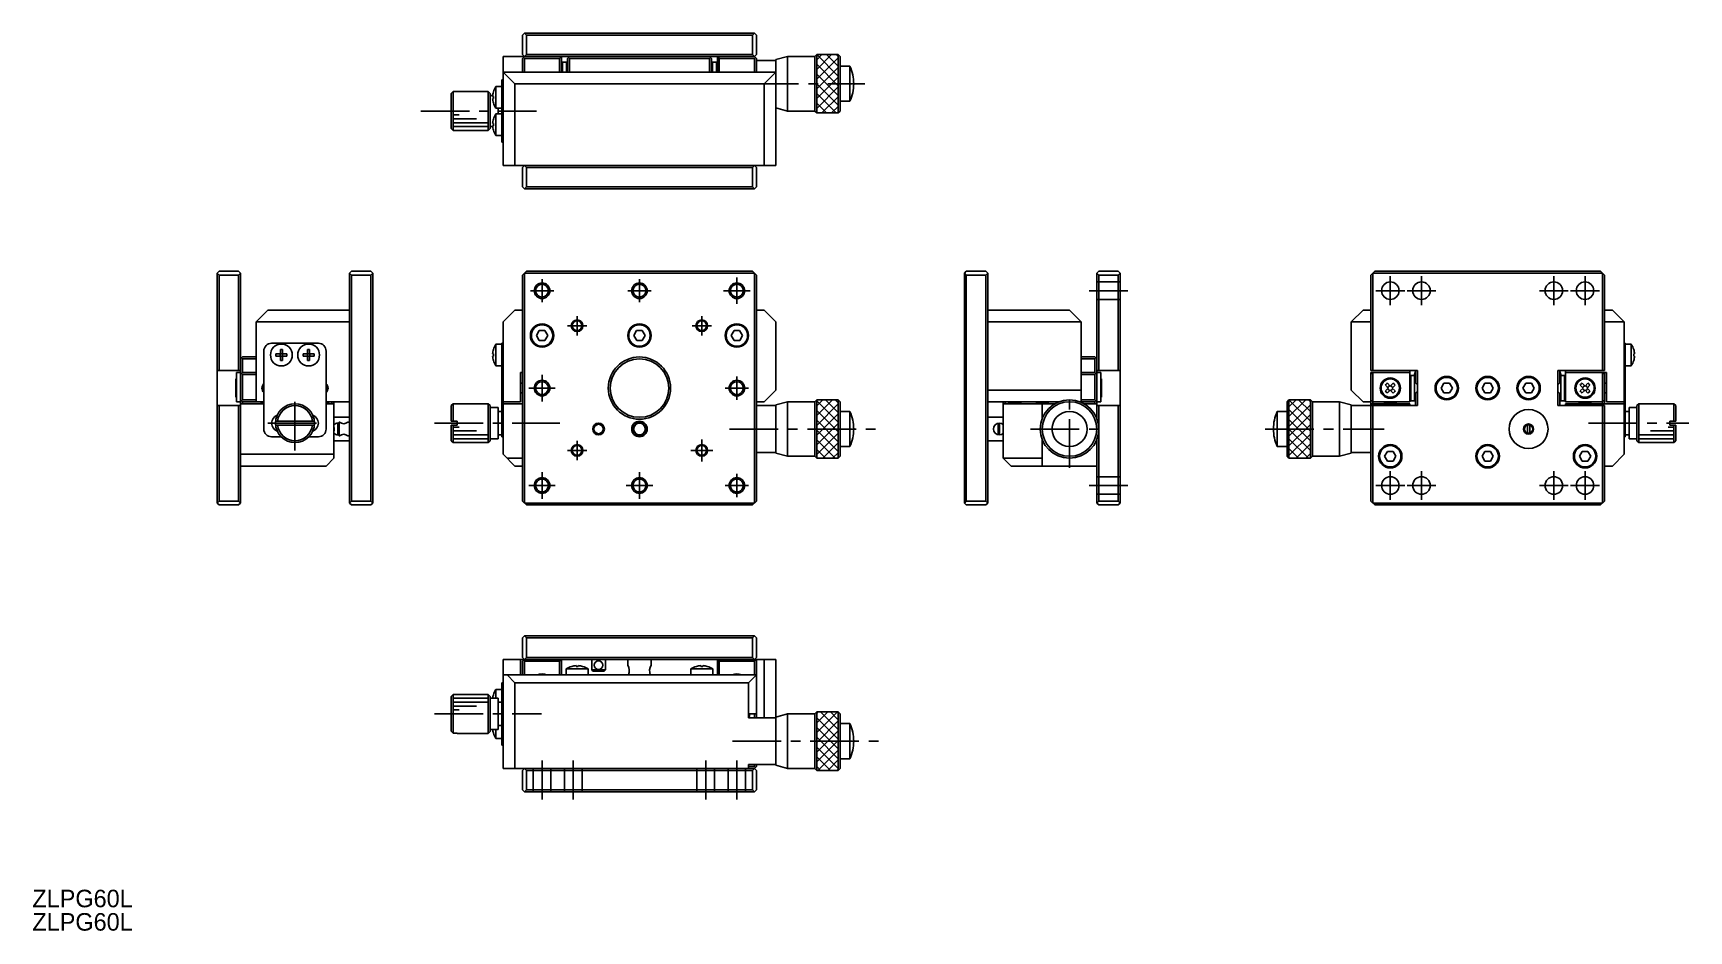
# Model space of a CAD drawing. Extents: x -26 to 399, y 33 to 264.
import ezdxf

# ---------------------------------------------------------------- set-up
doc = ezdxf.new("R2010")
doc.units = 0
doc.header["$LTSCALE"] = 10
doc.linetypes.add('CENTER', pattern=[2, 1.25, -0.25, 0.25, -0.25])
doc.linetypes.add('DASHED', pattern=[3.5, 2, -1.5])
doc.layers.get('0').update_dxf_attribs({"linetype": 'CONTINUOUS'})
doc.layers.add('CENTER', color=1, linetype='CENTER')
doc.styles.get("Standard").update_dxf_attribs({"font": 'FGP教科書体NT-M'})

msp = doc.modelspace()

# ---------------------------------------------------------------- texts
at = {"color": 7}
for p in [(-26.214336, 39.316831), (-26.214336, 33.316831)]:
    msp.add_text('ZLPG60L', height=4.5, dxfattribs=at).set_placement(p)

# ---------------------------------------------------------------- linework, layer by layer
at = {"color": 7, "linetype": 'CONTINUOUS'}
for p, q in [((99.622248, 263.208935), (100.122248, 263.708935)), ((100.622248, 263.208935), (100.122248, 263.708935)), ((100.122248, 263.708935), (159.122248, 263.708935)), ((159.122248, 263.708935), (158.622248, 263.208935)), ((159.122248, 263.708935), (159.622248, 263.208935)), ((99.622248, 258.208935), (99.622248, 263.208935)), ((158.622248, 263.208935), (100.622248, 263.208935)), ((100.622248, 263.208935), (100.622248, 258.208935)), ((158.622248, 258.208935), (158.622248, 263.208935)), ((159.622248, 263.208935), (159.622248, 258.208935)), ((159.122248, 257.708935), (94.622248, 257.708935)), ((94.622248, 229.708935), (94.622248, 257.708935)), ((100.122248, 257.708935), (99.622248, 258.208935)), ((99.622248, 257.208935), (100.622248, 258.208935)), ((99.622248, 257.208935), (99.622248, 253.708935)), ((99.872248, 257.458935), (100.122248, 257.208935)), ((100.122248, 253.708935), (100.122248, 257.208935)), ((100.122248, 257.208935), (109.122248, 257.208935)), ((100.622248, 258.208935), (158.622248, 258.208935)), ((109.122248, 257.708935), (109.622248, 257.208935)), ((109.122248, 257.208935), (109.372248, 257.458935)), ((109.122248, 257.208935), (109.122248, 253.708935)), ((109.622248, 253.708935), (109.622248, 257.708935)), ((109.872248, 255.208935), (109.622248, 255.208935)), ((109.872248, 256.208935), (110.872248, 256.208935)), ((109.872248, 253.708935), (109.872248, 256.208935)), ((110.872248, 256.208935), (110.872248, 253.708935)), ((111.122248, 255.208935), (110.872248, 255.208935)), ((111.622248, 257.708935), (111.122248, 257.208935)), ((111.122248, 253.708935), (111.122248, 257.208935)), ((111.622248, 257.208935), (111.372248, 257.458935)), ((111.622248, 257.208935), (111.622248, 253.708935)), ((147.622248, 257.208935), (111.622248, 257.208935)), ((148.122248, 257.208935), (147.622248, 257.708935)), ((147.622248, 257.208935), (147.872248, 257.458935)), ((147.622248, 253.708935), (147.622248, 257.208935)), ((148.122248, 257.208935), (148.122248, 253.708935)), ((148.372248, 255.458935), (148.122248, 255.458935)), ((148.372248, 255.208935), (148.122248, 255.208935)), ((149.372248, 256.208935), (148.372248, 256.208935)), ((148.372248, 256.208935), (148.372248, 253.708935)), ((149.372248, 253.708935), (149.372248, 256.208935)), ((149.622248, 255.458935), (149.372248, 255.458935)), ((149.622248, 255.208935), (149.372248, 255.208935)), ((149.622248, 257.708935), (149.622248, 253.708935)), ((150.122248, 257.708935), (149.622248, 257.208935)), ((150.122248, 257.208935), (149.872248, 257.458935)), ((159.122248, 257.208935), (150.122248, 257.208935)), ((150.122248, 257.208935), (150.122248, 253.708935)), ((159.622248, 257.208935), (158.622248, 258.208935)), ((159.622248, 258.208935), (159.122248, 257.708935)), ((159.372248, 257.458935), (159.122248, 257.208935)), ((159.122248, 253.708935), (159.122248, 257.208935)), ((159.622248, 257.208935), (159.622248, 253.708935)), ((164.622248, 256.708935), (159.622248, 256.708935)), ((167.622248, 257.708935), (164.622248, 256.908935)), ((164.622248, 256.908935), (164.622248, 229.708935)), ((167.622248, 243.708935), (167.622248, 257.708935)), ((174.622248, 257.708935), (167.622248, 257.708935)), ((175.122248, 258.208935), (174.622248, 257.708935)), ((174.622248, 243.708935), (174.622248, 257.708935)), ((175.122248, 258.208935), (175.122248, 243.208935)), ((180.622248, 258.208935), (175.122248, 258.208935)), ((180.622248, 243.208935), (180.622248, 258.208935)), ((181.122248, 257.708935), (180.622248, 258.208935)), ((181.122248, 243.708935), (181.122248, 257.708935)), ((183.622248, 255.208935), (181.122248, 255.208935)), ((183.622248, 255.208935), (183.622248, 246.208935)), ((94.322248, 251.708935), (94.622248, 251.708935)), ((94.322248, 235.708935), (94.322248, 251.708935)), ((94.622248, 253.708935), (164.622248, 253.708935)), ((97.622248, 250.708935), (94.622248, 253.708935)), ((164.622248, 253.708935), (161.622248, 250.708935)), ((81.822248, 248.683872), (81.322248, 248.181071)), ((81.322248, 239.236799), (81.322248, 248.181071)), ((81.822248, 248.683872), (81.822248, 238.733997)), ((82.822248, 248.683872), (81.822248, 248.683872)), ((82.822248, 248.708935), (82.822248, 248.683872)), ((90.822248, 248.708935), (82.822248, 248.708935)), ((90.822248, 238.708935), (90.822248, 248.708935)), ((91.322248, 248.208935), (90.822248, 248.708935)), ((91.322248, 248.208935), (91.322248, 239.208935)), ((91.95411, 247.708935), (91.322248, 247.708935)), ((91.935787, 247.468935), (92.129044, 247.468935)), ((92.129044, 246.948935), (91.935787, 246.948935)), ((92.122875, 248.611082), (92.129044, 248.608074)), ((92.129044, 247.468935), (92.129044, 246.948935)), ((92.779785, 244.408935), (92.779785, 250.008935)), ((94.322248, 250.008935), (92.779785, 250.008935)), ((97.622248, 250.708935), (97.622248, 229.708935)), ((161.622248, 250.708935), (97.622248, 250.708935)), ((161.622248, 229.708935), (161.622248, 250.708935)), ((92.129044, 245.809795), (92.122875, 245.806787)), ((92.779785, 244.408935), (94.322248, 244.408935)), ((92.779785, 237.408935), (92.779785, 243.008935)), ((94.322248, 243.008935), (92.779785, 243.008935)), ((93.322248, 244.408935), (93.322248, 243.008935)), ((164.622248, 244.508935), (167.622248, 243.708935)), ((167.622248, 243.708935), (174.622248, 243.708935)), ((174.622248, 243.708935), (175.122248, 243.208935)), ((175.122248, 243.208935), (180.622248, 243.208935)), ((180.622248, 243.208935), (181.122248, 243.708935)), ((181.122248, 246.208935), (183.622248, 246.208935)), ((81.322248, 239.236799), (81.822248, 238.733997)), ((81.822248, 238.733997), (82.822248, 238.733997)), ((82.822248, 238.733997), (82.822248, 238.708935)), ((82.822248, 238.708935), (90.822248, 238.708935)), ((90.822248, 238.708935), (91.322248, 239.208935)), ((91.322248, 239.708935), (91.95411, 239.708935)), ((91.935787, 240.468935), (92.129044, 240.468935)), ((92.129044, 239.948935), (91.935787, 239.948935)), ((92.122875, 241.611082), (92.129044, 241.608074)), ((92.129044, 238.809795), (92.122875, 238.806787)), ((92.129044, 240.468935), (92.129044, 239.948935)), ((92.779785, 237.408935), (94.322248, 237.408935)), ((94.622248, 235.708935), (94.322248, 235.708935)), ((94.622248, 229.708935), (164.622248, 229.708935)), ((100.122248, 229.708935), (99.622248, 229.208935)), ((100.622248, 229.208935), (100.122248, 229.708935)), ((159.122248, 229.708935), (158.622248, 229.208935)), ((159.622248, 229.208935), (159.122248, 229.708935)), ((99.622248, 224.208935), (99.622248, 229.208935)), ((158.622248, 229.208935), (100.622248, 229.208935)), ((100.622248, 229.208935), (100.622248, 224.208935)), ((158.622248, 224.208935), (158.622248, 229.208935)), ((159.622248, 229.208935), (159.622248, 224.208935)), ((99.622248, 224.208935), (100.122248, 223.708935)), ((100.122248, 223.708935), (100.622248, 224.208935)), ((159.122248, 223.708935), (100.122248, 223.708935)), ((100.622248, 224.208935), (158.622248, 224.208935)), ((158.622248, 224.208935), (159.122248, 223.708935)), ((159.122248, 223.708935), (159.622248, 224.208935)), ((21.697903, 202.584757), (21.197903, 202.084757)), ((21.697903, 201.584757), (21.197903, 202.084757)), ((21.197903, 143.084757), (21.197903, 202.084757)), ((21.697903, 202.584757), (26.697903, 202.584757)), ((21.697903, 201.584757), (21.697903, 177.084757)), ((26.697903, 201.584757), (21.697903, 201.584757)), ((27.197903, 202.084757), (26.697903, 202.584757)), ((27.197903, 202.084757), (26.697903, 201.584757)), ((26.697903, 177.084757), (26.697903, 201.584757)), ((27.197903, 202.084757), (27.197903, 143.084757)), ((55.697903, 202.584757), (55.197903, 202.084757)), ((55.197903, 202.084757), (55.697903, 201.584757)), ((55.197903, 143.084757), (55.197903, 202.084757)), ((55.697903, 202.584757), (60.697903, 202.584757)), ((55.697903, 201.584757), (55.697903, 143.584757)), ((60.697903, 201.584757), (55.697903, 201.584757)), ((61.197903, 202.084757), (60.697903, 202.584757)), ((60.697903, 201.584757), (61.197903, 202.084757)), ((60.697903, 143.584757), (60.697903, 201.584757)), ((61.197903, 202.084757), (61.197903, 143.084757)), ((99.622248, 201.584757), (100.622248, 202.584757)), ((99.622248, 143.584757), (99.622248, 201.584757)), ((100.122248, 202.084757), (100.122248, 143.084757)), ((159.122248, 202.084757), (100.122248, 202.084757)), ((100.622248, 202.584757), (158.622248, 202.584757)), ((158.622248, 202.584757), (159.622248, 201.584757)), ((159.122248, 143.084757), (159.122248, 202.084757)), ((159.622248, 201.584757), (159.622248, 143.584757)), ((213.515047, 202.584757), (213.015047, 202.084757)), ((213.015047, 143.084757), (213.015047, 202.084757)), ((213.015047, 202.084757), (213.515047, 201.584757)), ((213.515047, 202.584757), (218.515047, 202.584757)), ((213.515047, 201.584757), (213.515047, 143.584757)), ((218.515047, 201.584757), (213.515047, 201.584757)), ((219.015047, 202.084757), (218.515047, 202.584757)), ((218.515047, 201.584757), (219.015047, 202.084757)), ((218.515047, 143.584757), (218.515047, 201.584757)), ((219.015047, 202.084757), (219.015047, 143.084757)), ((247.515047, 202.584757), (247.015047, 202.084757)), ((247.515047, 201.584757), (247.015047, 202.084757)), ((247.015047, 202.084757), (247.015047, 164.77734)), ((247.515047, 202.584757), (252.515047, 202.584757)), ((247.515047, 201.584757), (247.515047, 177.084757)), ((252.515047, 201.584757), (247.515047, 201.584757)), ((253.015047, 202.084757), (252.515047, 202.584757)), ((253.015047, 202.084757), (252.515047, 201.584757)), ((252.515047, 177.084757), (252.515047, 201.584757)), ((253.015047, 202.084757), (253.015047, 143.084757)), ((317.350027, 201.584757), (318.350027, 202.584757)), ((317.350027, 177.084757), (317.350027, 201.584757)), ((317.850027, 202.084757), (317.850027, 177.084757)), ((376.850027, 202.084757), (317.850027, 202.084757)), ((318.350027, 202.584757), (376.350027, 202.584757)), ((377.350027, 201.584757), (376.350027, 202.584757)), ((376.850027, 177.084757), (376.850027, 202.084757)), ((377.350027, 201.584757), (377.350027, 177.084757)), ((34.197903, 192.584757), (31.197903, 189.584757)), ((34.197903, 192.584757), (55.197903, 192.584757)), ((97.622248, 192.584757), (94.622248, 189.584757)), ((99.622248, 192.584757), (97.622248, 192.584757)), ((161.622248, 192.584757), (159.622248, 192.584757)), ((164.622248, 189.584757), (161.622248, 192.584757)), ((219.015047, 192.584757), (240.015047, 192.584757)), ((243.015047, 189.584757), (240.015047, 192.584757)), ((312.350027, 189.584757), (315.350027, 192.584757)), ((315.350027, 192.584757), (317.350027, 192.584757)), ((377.350027, 192.584757), (379.350027, 192.584757)), ((379.350027, 192.584757), (382.350027, 189.584757)), ((31.197903, 169.084757), (31.197903, 189.584757)), ((55.197903, 189.584757), (31.197903, 189.584757)), ((94.622248, 155.584757), (94.622248, 189.584757)), ((103.889269, 187.32817), (103.178932, 186.071685)), ((105.332586, 187.341242), (103.889269, 187.32817)), ((106.065565, 186.097829), (105.332586, 187.341242)), ((128.889269, 187.32817), (128.178932, 186.071685)), ((130.332586, 187.341242), (128.889269, 187.32817)), ((131.065565, 186.097829), (130.332586, 187.341242)), ((153.889269, 187.32817), (153.178932, 186.071685)), ((155.332586, 187.341242), (153.889269, 187.32817)), ((156.065565, 186.097829), (155.332586, 187.341242)), ((164.622248, 172.084757), (164.622248, 189.584757)), ((243.015047, 189.584757), (219.015047, 189.584757)), ((243.015047, 189.584757), (243.015047, 169.084757)), ((317.350027, 189.584757), (312.350027, 189.584757)), ((312.350027, 172.084757), (312.350027, 189.584757)), ((382.350027, 189.584757), (377.350027, 189.584757)), ((382.350027, 189.584757), (382.350027, 155.584757)), ((47.197903, 184.084757), (35.197903, 184.084757)), ((92.779785, 178.284757), (92.779785, 183.884757)), ((94.322248, 183.884757), (92.779785, 183.884757)), ((94.322248, 184.084757), (94.622248, 184.084757)), ((94.322248, 184.084757), (94.322248, 160.084757)), ((103.911911, 184.828272), (103.178932, 186.071685)), ((105.355227, 184.841344), (103.911911, 184.828272)), ((106.065565, 186.097829), (105.355227, 184.841344)), ((128.911911, 184.828272), (128.178932, 186.071685)), ((130.355227, 184.841344), (128.911911, 184.828272)), ((131.065565, 186.097829), (130.355227, 184.841344)), ((153.911911, 184.828272), (153.178932, 186.071685)), ((155.355227, 184.841344), (153.911911, 184.828272)), ((156.065565, 186.097829), (155.355227, 184.841344)), ((382.350027, 184.084757), (382.650027, 184.084757)), ((382.650027, 184.084757), (382.650027, 160.084757)), ((384.19249, 183.884757), (382.650027, 183.884757)), ((384.19249, 183.884757), (384.19249, 178.284757)), ((27.197903, 180.084757), (27.697903, 180.584757)), ((27.447903, 180.334757), (27.697903, 180.084757)), ((27.697903, 180.584757), (31.197903, 180.584757)), ((31.197903, 180.084757), (27.697903, 180.084757)), ((27.697903, 180.084757), (27.697903, 176.584757)), ((33.197903, 182.084757), (33.197903, 162.084757)), ((36.298764, 181.344757), (37.437903, 181.344757)), ((36.298764, 180.824757), (36.298764, 181.344757)), ((37.437903, 180.824757), (36.298764, 180.824757)), ((37.368461, 180.824757), (37.368461, 181.344757)), ((37.437903, 182.483896), (37.957903, 182.483896)), ((37.437903, 181.344757), (37.437903, 182.483896)), ((37.437903, 181.414199), (37.957903, 181.414199)), ((37.437903, 179.685618), (37.437903, 180.824757)), ((37.957903, 180.755315), (37.437903, 180.755315)), ((37.957903, 179.685618), (37.437903, 179.685618)), ((37.957903, 182.483896), (37.957903, 181.344757)), ((37.957903, 181.344757), (39.097042, 181.344757)), ((39.097042, 180.824757), (37.957903, 180.824757)), ((37.957903, 180.824757), (37.957903, 179.685618)), ((38.027345, 181.344757), (38.027345, 180.824757)), ((39.097042, 181.344757), (39.097042, 180.824757)), ((43.298764, 181.344757), (44.437903, 181.344757)), ((43.298764, 180.824757), (43.298764, 181.344757)), ((44.437903, 180.824757), (43.298764, 180.824757)), ((44.368461, 180.824757), (44.368461, 181.344757)), ((44.437903, 182.483896), (44.957903, 182.483896)), ((44.437903, 181.344757), (44.437903, 182.483896)), ((44.437903, 181.414199), (44.957903, 181.414199)), ((44.437903, 179.685618), (44.437903, 180.824757)), ((44.957903, 180.755315), (44.437903, 180.755315)), ((44.957903, 179.685618), (44.437903, 179.685618)), ((44.957903, 182.483896), (44.957903, 181.344757)), ((44.957903, 181.344757), (46.097042, 181.344757)), ((46.097042, 180.824757), (44.957903, 180.824757)), ((44.957903, 180.824757), (44.957903, 179.685618)), ((45.027345, 181.344757), (45.027345, 180.824757)), ((46.097042, 181.344757), (46.097042, 180.824757)), ((49.197903, 182.084757), (49.197903, 162.084757)), ((91.935787, 181.344757), (92.129044, 181.344757)), ((92.129044, 180.824757), (91.935787, 180.824757)), ((92.122875, 182.486905), (92.129044, 182.483896)), ((92.129044, 179.685618), (92.122875, 179.682609)), ((92.129044, 181.344757), (92.129044, 180.824757)), ((243.015047, 180.584757), (246.515047, 180.584757)), ((246.515047, 180.084757), (243.015047, 180.084757)), ((246.515047, 180.584757), (247.015047, 180.084757)), ((246.515047, 180.084757), (246.765047, 180.334757)), ((246.515047, 176.584757), (246.515047, 180.084757)), ((384.843232, 182.483896), (384.8494, 182.486905)), ((384.843232, 181.344757), (385.036489, 181.344757)), ((384.843232, 180.824757), (384.843232, 181.344757)), ((385.036489, 180.824757), (384.843232, 180.824757)), ((384.8494, 179.682609), (384.843232, 179.685618)), ((21.197903, 177.084757), (27.197903, 177.084757)), ((26.197903, 174.934757), (25.997903, 174.934757)), ((25.997903, 170.234757), (25.997903, 174.934757)), ((27.197903, 176.584757), (26.197903, 176.584757)), ((26.197903, 176.584757), (26.197903, 169.084757)), ((27.697903, 176.584757), (27.197903, 176.084757)), ((27.697903, 176.084757), (27.447903, 176.334757)), ((31.197903, 176.584757), (27.697903, 176.584757)), ((27.697903, 176.084757), (31.197903, 176.084757)), ((27.697903, 169.584757), (27.697903, 176.084757)), ((92.779785, 178.284757), (94.322248, 178.284757)), ((99.122248, 176.584757), (99.622248, 176.584757)), ((99.122248, 169.084757), (99.122248, 176.584757)), ((243.015047, 176.584757), (246.515047, 176.584757)), ((246.515047, 176.084757), (243.015047, 176.084757)), ((246.515047, 176.584757), (247.015047, 176.084757)), ((246.515047, 176.084757), (246.765047, 176.334757)), ((246.515047, 169.584757), (246.515047, 176.084757)), ((247.015047, 177.084757), (253.015047, 177.084757)), ((247.015047, 176.584757), (248.015047, 176.584757)), ((248.015047, 169.084757), (248.015047, 176.584757)), ((248.215047, 174.934757), (248.015047, 174.934757)), ((248.215047, 170.234757), (248.215047, 174.934757)), ((317.350027, 177.084757), (329.350027, 177.084757)), ((317.350027, 143.584757), (317.350027, 176.584757)), ((317.350027, 176.584757), (327.350027, 176.584757)), ((317.350027, 176.084757), (317.850027, 176.584757)), ((317.600027, 176.334757), (317.850027, 176.084757)), ((317.850027, 176.584757), (317.850027, 168.584757)), ((327.350027, 169.084757), (327.350027, 177.084757)), ((327.600027, 175.834757), (327.600027, 169.334757)), ((327.600027, 175.834757), (328.600027, 175.834757)), ((328.600027, 175.834757), (328.600027, 169.334757)), ((328.850027, 173.956078), (328.850027, 177.084757)), ((329.350027, 177.084757), (329.350027, 168.084757)), ((365.350027, 168.084757), (365.350027, 177.084757)), ((365.350027, 177.084757), (377.350027, 177.084757)), ((365.850027, 177.084757), (365.850027, 173.956078)), ((367.100027, 175.834757), (366.100027, 175.834757)), ((366.100027, 169.334757), (366.100027, 175.834757)), ((367.100027, 175.834757), (367.100027, 169.334757)), ((367.350027, 177.084757), (367.350027, 169.084757)), ((367.350027, 176.584757), (377.850027, 176.584757)), ((376.850027, 168.584757), (376.850027, 176.584757)), ((377.350027, 176.084757), (376.850027, 176.584757)), ((377.100027, 176.334757), (376.850027, 176.084757)), ((377.350027, 176.584757), (377.350027, 168.584757)), ((377.850027, 176.584757), (377.850027, 169.084757)), ((382.650027, 178.284757), (384.19249, 178.284757)), ((25.997903, 170.234757), (26.197903, 170.234757)), ((99.622248, 173.584757), (99.122248, 174.084757)), ((99.122248, 171.084757), (99.622248, 171.584757)), ((161.622248, 169.084757), (164.622248, 172.084757)), ((219.015047, 172.084757), (243.015047, 172.084757)), ((248.015047, 170.234757), (248.215047, 170.234757)), ((312.350027, 172.084757), (315.350027, 169.084757)), ((321.826797, 172.5902), (321.089512, 171.868098)), ((321.104694, 173.327485), (321.826797, 172.5902)), ((321.607296, 171.339427), (322.344584, 172.061526)), ((322.355471, 173.107988), (321.633368, 173.845273)), ((322.344584, 172.061526), (323.066687, 171.324242)), ((323.092755, 173.83009), (322.355471, 173.107988)), ((322.873258, 172.579314), (323.610541, 173.301419)), ((323.595361, 171.842029), (322.873258, 172.579314)), ((327.600027, 174.206077), (327.350027, 173.956077)), ((327.350027, 173.885366), (327.600027, 174.135366)), ((327.350028, 171.213437), (327.600027, 170.963438)), ((329.350028, 173.456078), (328.600029, 174.206077)), ((329.350027, 171.784147), (328.600029, 171.034148)), ((328.600029, 170.963438), (329.350028, 171.713436)), ((328.850027, 168.084757), (328.850027, 171.213437)), ((335.406652, 172.584757), (336.12834, 173.834757)), ((335.406652, 172.584757), (336.12834, 171.334757)), ((336.12834, 173.834757), (337.571715, 173.834757)), ((336.12834, 171.334757), (337.571715, 171.334757)), ((337.571715, 173.834757), (338.293403, 172.584757)), ((337.571715, 171.334757), (338.293403, 172.584757)), ((345.906652, 172.584757), (346.62834, 173.834757)), ((345.906652, 172.584757), (346.62834, 171.334757)), ((346.62834, 173.834757), (348.071715, 173.834757)), ((346.62834, 171.334757), (348.071715, 171.334757)), ((348.071715, 173.834757), (348.793403, 172.584757)), ((348.071715, 171.334757), (348.793403, 172.584757)), ((356.406652, 172.584757), (357.12834, 173.834757)), ((356.406652, 172.584757), (357.12834, 171.334757)), ((357.12834, 173.834757), (358.571715, 173.834757)), ((357.12834, 171.334757), (358.571715, 171.334757)), ((358.571715, 173.834757), (359.293403, 172.584757)), ((358.571715, 171.334757), (359.293403, 172.584757)), ((366.100025, 174.206077), (365.350026, 173.456078)), ((366.100025, 174.135366), (365.350027, 173.385368)), ((365.350028, 171.713438), (366.100025, 170.963438)), ((365.850027, 171.213437), (365.850027, 168.084757)), ((367.350027, 173.956077), (367.100027, 174.206077)), ((367.100027, 171.034148), (367.350027, 171.284148)), ((367.100027, 170.963438), (367.350027, 171.213438)), ((371.826797, 172.5902), (371.089512, 171.868098)), ((371.104694, 173.327485), (371.826797, 172.5902)), ((371.607296, 171.339427), (372.344584, 172.061526)), ((372.355471, 173.107988), (371.633368, 173.845273)), ((372.344584, 172.061526), (373.066687, 171.324242)), ((373.092755, 173.83009), (372.355471, 173.107988)), ((372.873258, 172.579314), (373.610541, 173.301419)), ((373.595361, 171.842029), (372.873258, 172.579314)), ((377.850027, 174.084757), (377.350027, 173.584757)), ((377.350027, 171.584757), (377.850027, 171.084757)), ((27.197903, 168.084757), (21.197903, 168.084757)), ((21.697903, 168.084757), (21.697903, 143.584757)), ((27.197903, 169.084757), (26.197903, 169.084757)), ((26.697903, 143.584757), (26.697903, 168.084757)), ((27.197903, 169.584757), (27.697903, 169.084757)), ((33.197903, 168.584757), (27.197903, 168.584757)), ((27.447903, 169.334757), (27.697903, 169.584757)), ((31.197903, 169.584757), (27.697903, 169.584757)), ((27.697903, 169.084757), (27.697903, 168.584757)), ((27.697903, 169.084757), (33.197903, 169.084757)), ((33.052046, 168.891553), (32.825363, 168.891553)), ((32.825363, 168.891553), (33.197903, 168.789679)), ((33.197903, 168.847191), (33.052046, 168.891553)), ((49.197903, 169.084757), (55.197903, 169.084757)), ((51.197903, 168.584757), (49.197903, 168.584757)), ((50.697903, 168.584757), (50.697903, 169.084757)), ((51.197903, 154.584757), (51.197903, 169.084757)), ((81.822248, 168.584757), (81.322248, 168.084757)), ((81.322248, 164.084757), (81.322248, 168.084757)), ((81.822248, 168.584757), (81.822248, 164.084757)), ((90.822248, 168.584757), (81.822248, 168.584757)), ((90.822248, 158.584757), (90.822248, 168.584757)), ((91.322248, 168.084757), (90.822248, 168.584757)), ((91.322248, 168.084757), (91.322248, 159.084757)), ((93.322248, 167.584757), (91.322248, 167.584757)), ((93.322248, 167.584757), (93.322248, 159.584757)), ((94.322248, 166.584757), (93.322248, 166.584757)), ((94.622248, 169.084757), (99.122248, 169.084757)), ((94.622248, 168.584757), (99.622248, 168.584757)), ((159.622248, 169.084757), (161.622248, 169.084757)), ((164.622248, 168.084757), (159.622248, 168.084757)), ((167.622248, 169.084757), (164.622248, 168.284757)), ((164.622248, 155.884757), (164.622248, 168.284757)), ((167.622248, 155.084757), (167.622248, 169.084757)), ((174.622248, 169.084757), (167.622248, 169.084757)), ((175.122248, 169.584757), (174.622248, 169.084757)), ((174.622248, 155.084757), (174.622248, 169.084757)), ((175.122248, 169.584757), (175.122248, 154.584757)), ((180.622248, 169.584757), (175.122248, 169.584757)), ((181.122248, 169.084757), (180.622248, 169.584757)), ((180.622248, 154.584757), (180.622248, 169.584757)), ((181.122248, 169.084757), (181.122248, 155.084757)), ((183.622248, 166.584757), (181.122248, 166.584757)), ((183.622248, 166.584757), (183.622248, 157.584757)), ((237.322465, 169.084757), (219.015047, 169.084757)), ((223.015047, 169.084757), (223.015047, 154.584757)), ((223.015047, 168.584757), (236.27339, 168.584757)), ((223.515047, 169.084757), (223.515047, 168.584757)), ((225.171126, 168.891553), (225.639116, 168.891553)), ((225.416973, 168.761864), (225.171126, 168.891553)), ((225.667711, 168.698296), (225.416973, 168.761864)), ((225.418621, 168.720457), (225.667711, 168.698296)), ((225.639116, 168.891553), (225.884963, 168.761864)), ((225.667711, 168.698296), (225.667711, 168.872891)), ((225.894394, 168.698296), (225.667711, 168.717828)), ((225.884963, 168.761864), (226.135701, 168.698296)), ((225.894394, 168.698296), (225.894394, 168.758243)), ((226.015047, 168.720457), (225.894394, 168.698296)), ((226.135701, 168.698296), (226.65335, 168.761864)), ((226.611474, 168.720457), (226.362384, 168.698296)), ((226.362384, 168.698296), (226.362384, 168.717828)), ((227.002926, 168.786988), (226.611474, 168.720457)), ((226.65335, 168.761864), (227.160904, 168.891553)), ((227.387587, 168.891553), (227.002926, 168.786988)), ((227.160904, 168.891553), (227.387587, 168.891553)), ((232.171126, 168.891553), (232.639116, 168.891553)), ((232.416973, 168.761864), (232.171126, 168.891553)), ((232.667711, 168.698296), (232.416973, 168.761864)), ((232.418621, 168.720457), (232.667711, 168.698296)), ((232.639116, 168.891553), (232.884963, 168.761864)), ((232.667711, 168.698296), (232.667711, 168.872891)), ((232.894394, 168.698296), (232.667711, 168.717828)), ((232.884963, 168.761864), (233.135701, 168.698296)), ((232.894394, 168.698296), (232.894394, 168.758243)), ((233.015047, 168.720457), (232.894394, 168.698296)), ((233.015047, 164.77734), (233.015047, 168.584757)), ((233.135701, 168.698296), (233.65335, 168.761864)), ((233.611474, 168.720457), (233.362384, 168.698296)), ((233.362384, 168.698296), (233.362384, 168.717828)), ((234.002926, 168.786988), (233.611474, 168.720457)), ((233.65335, 168.761864), (234.160904, 168.891553)), ((234.387587, 168.891553), (234.002926, 168.786988)), ((234.160904, 168.891553), (234.387587, 168.891553)), ((246.515047, 169.084757), (242.70763, 169.084757)), ((243.015047, 169.584757), (246.515047, 169.584757)), ((243.756705, 168.584757), (247.015047, 168.584757)), ((246.765047, 169.334757), (246.515047, 169.584757)), ((247.015047, 169.584757), (246.515047, 169.084757)), ((246.515047, 168.584757), (246.515047, 169.084757)), ((247.015047, 169.084757), (248.015047, 169.084757)), ((253.015047, 168.084757), (247.015047, 168.084757)), ((247.515047, 168.084757), (247.515047, 143.584757)), ((252.515047, 143.584757), (252.515047, 168.084757)), ((293.350027, 157.584757), (293.350027, 166.584757)), ((295.850027, 166.584757), (293.350027, 166.584757)), ((296.350027, 169.584757), (295.850027, 169.084757)), ((295.850027, 169.084757), (295.850027, 155.084757)), ((296.350027, 169.584757), (296.350027, 154.584757)), ((301.850027, 169.584757), (296.350027, 169.584757)), ((302.350027, 169.084757), (301.850027, 169.584757)), ((301.850027, 154.584757), (301.850027, 169.584757)), ((309.350027, 169.084757), (302.350027, 169.084757)), ((302.350027, 169.084757), (302.350027, 155.084757)), ((312.350027, 168.284757), (309.350027, 169.084757)), ((309.350027, 169.084757), (309.350027, 155.084757)), ((312.350027, 168.284757), (312.350027, 155.884757)), ((329.350027, 168.084757), (312.350027, 168.084757)), ((315.350027, 169.084757), (317.350027, 169.084757)), ((317.850027, 169.084757), (317.350027, 169.584757)), ((317.350027, 168.584757), (327.350027, 168.584757)), ((317.850027, 169.584757), (317.600027, 169.334757)), ((327.350027, 169.084757), (317.850027, 169.084757)), ((317.850027, 168.084757), (317.850027, 143.084757)), ((319.350027, 168.584757), (319.350027, 168.084757)), ((321.506106, 168.891553), (321.974096, 168.891553)), ((321.751953, 168.761864), (321.506106, 168.891553)), ((322.002691, 168.698296), (321.751953, 168.761864)), ((321.753601, 168.720457), (322.002691, 168.698296)), ((321.974096, 168.891553), (322.219943, 168.761864)), ((322.002691, 168.698296), (322.002691, 168.872891)), ((322.229374, 168.698296), (322.002691, 168.717828)), ((322.219943, 168.761864), (322.470681, 168.698296)), ((322.229374, 168.698296), (322.229374, 168.758243)), ((322.350027, 168.720457), (322.229374, 168.698296)), ((322.470681, 168.698296), (322.98833, 168.761864)), ((322.946454, 168.720457), (322.697364, 168.698296)), ((322.697364, 168.698296), (322.697364, 168.717828)), ((323.337906, 168.786988), (322.946454, 168.720457)), ((322.98833, 168.761864), (323.495884, 168.891553)), ((323.722567, 168.891553), (323.337906, 168.786988)), ((323.495884, 168.891553), (323.722567, 168.891553)), ((327.350027, 168.084757), (327.350027, 168.584757)), ((327.600027, 169.334757), (328.600027, 169.334757)), ((377.350027, 168.084757), (365.350027, 168.084757)), ((367.100027, 169.334757), (366.100027, 169.334757)), ((376.850027, 169.084757), (367.350027, 169.084757)), ((367.350027, 168.584757), (367.350027, 168.084757)), ((367.350027, 168.584757), (382.350027, 168.584757)), ((371.204171, 168.891553), (370.977487, 168.891553)), ((370.977487, 168.891553), (371.362149, 168.786988)), ((371.711725, 168.761864), (371.204171, 168.891553)), ((371.362149, 168.786988), (371.753601, 168.720457)), ((372.229374, 168.698296), (371.711725, 168.761864)), ((371.753601, 168.720457), (372.002691, 168.698296)), ((372.002691, 168.698296), (372.002691, 168.717828)), ((372.480111, 168.761864), (372.229374, 168.698296)), ((372.350027, 168.720457), (372.470681, 168.698296)), ((372.470681, 168.698296), (372.470681, 168.758243)), ((372.470681, 168.698296), (372.697364, 168.717828)), ((372.725959, 168.891553), (372.480111, 168.761864)), ((372.697364, 168.698296), (372.697364, 168.872891)), ((372.697364, 168.698296), (372.948101, 168.761864)), ((372.946454, 168.720457), (372.697364, 168.698296)), ((373.193949, 168.891553), (372.725959, 168.891553)), ((372.948101, 168.761864), (373.193949, 168.891553)), ((376.850027, 169.584757), (377.100027, 169.334757)), ((376.850027, 169.084757), (377.350027, 169.584757)), ((376.850027, 143.084757), (376.850027, 168.084757)), ((377.350027, 168.084757), (377.350027, 143.584757)), ((377.850027, 169.084757), (382.350027, 169.084757)), ((383.650027, 166.584757), (382.650027, 166.584757)), ((383.650027, 159.584757), (383.650027, 167.584757)), ((385.650027, 167.584757), (383.650027, 167.584757)), ((386.150027, 168.584757), (385.650027, 168.084757)), ((385.650027, 159.084757), (385.650027, 168.084757)), ((395.150027, 168.584757), (386.150027, 168.584757)), ((386.150027, 168.584757), (386.150027, 158.584757)), ((395.150027, 164.084757), (395.150027, 168.584757)), ((395.650027, 168.084757), (395.150027, 168.584757)), ((395.650027, 168.084757), (395.650027, 164.084757)), ((36.222966, 164.084757), (46.17284, 164.084757)), ((46.17284, 163.084757), (36.222966, 163.084757)), ((55.197903, 165.084757), (51.197903, 165.084757)), ((52.497903, 163.834757), (52.197903, 163.534757)), ((52.197903, 163.584757), (52.246848, 163.583958)), ((52.197903, 160.634757), (52.197903, 163.534757)), ((52.497903, 163.834757), (52.497903, 160.334757)), ((52.597903, 163.834757), (52.497903, 163.834757)), ((55.197903, 163.834757), (54.797718, 163.834757)), ((81.322248, 164.084757), (82.822248, 164.084757)), ((81.322248, 159.084757), (81.322248, 163.084757)), ((82.822248, 163.084757), (81.322248, 163.084757)), ((81.822248, 163.084757), (81.822248, 158.584757)), ((82.822248, 164.084757), (82.822248, 163.084757)), ((223.015047, 165.084757), (219.015047, 165.084757)), ((221.715047, 160.61521), (221.715047, 163.554118)), ((222.015047, 163.534757), (221.966152, 163.583652)), ((222.015047, 163.534757), (222.015047, 160.634757)), ((357.54753, 163.116468), (357.54753, 161.053042)), ((358.14753, 161.051544), (358.14753, 163.117875)), ((394.150027, 163.084757), (394.150027, 164.084757)), ((394.150027, 164.084757), (395.650027, 164.084757)), ((395.650027, 163.084757), (394.150027, 163.084757)), ((395.150027, 158.584757), (395.150027, 163.084757)), ((395.650027, 163.084757), (395.650027, 159.084757)), ((35.197903, 160.084757), (37.627189, 160.084757)), ((44.768617, 160.084757), (47.197903, 160.084757)), ((51.197903, 159.084757), (55.197903, 159.084757)), ((52.246811, 160.585555), (52.19224, 160.584768)), ((52.197903, 160.634757), (52.497903, 160.334757)), ((52.497903, 160.334757), (52.597903, 160.334757)), ((54.797718, 160.334757), (55.197903, 160.334757)), ((81.322248, 159.084757), (81.822248, 158.584757)), ((81.822248, 158.584757), (90.822248, 158.584757)), ((90.822248, 158.584757), (91.322248, 159.084757)), ((91.322248, 159.584757), (93.322248, 159.584757)), ((93.322248, 160.584757), (94.322248, 160.584757)), ((94.622248, 160.084757), (94.322248, 160.084757)), ((181.122248, 157.584757), (183.622248, 157.584757)), ((219.015047, 159.084757), (223.015047, 159.084757)), ((221.966114, 160.585824), (222.015047, 160.634757)), ((233.015047, 159.392175), (233.015047, 152.584757)), ((247.015047, 143.084757), (247.015047, 159.392175)), ((293.350027, 157.584757), (295.850027, 157.584757)), ((382.650027, 160.084757), (382.350027, 160.084757)), ((382.650027, 160.584757), (383.650027, 160.584757)), ((383.650027, 159.584757), (385.650027, 159.584757)), ((385.650027, 159.084757), (386.150027, 158.584757)), ((386.150027, 158.584757), (395.150027, 158.584757)), ((395.150027, 158.584757), (395.650027, 159.084757)), ((27.197903, 155.584757), (51.197903, 155.584757)), ((51.197903, 154.584757), (49.197903, 152.584757)), ((94.622248, 155.584757), (97.622248, 152.584757)), ((95.622248, 154.584757), (99.622248, 154.584757)), ((159.622248, 156.084757), (164.622248, 156.084757)), ((164.622248, 155.884757), (167.622248, 155.084757)), ((167.622248, 155.084757), (174.622248, 155.084757)), ((174.622248, 155.084757), (175.122248, 154.584757)), ((175.122248, 154.584757), (180.622248, 154.584757)), ((180.622248, 154.584757), (181.122248, 155.084757)), ((223.015047, 154.584757), (233.015047, 154.584757)), ((223.015047, 154.584757), (225.015047, 152.584757)), ((295.850027, 155.084757), (296.350027, 154.584757)), ((296.350027, 154.584757), (301.850027, 154.584757)), ((301.850027, 154.584757), (302.350027, 155.084757)), ((302.350027, 155.084757), (309.350027, 155.084757)), ((309.350027, 155.084757), (312.350027, 155.884757)), ((312.350027, 156.084757), (317.350027, 156.084757)), ((320.906711, 155.097829), (321.63969, 156.341242)), ((321.617048, 153.841344), (320.906711, 155.097829)), ((323.060365, 153.828272), (321.617048, 153.841344)), ((321.63969, 156.341242), (323.083006, 156.32817)), ((323.060365, 153.828272), (323.793344, 155.071685)), ((323.793344, 155.071685), (323.083006, 156.32817)), ((345.906711, 155.097829), (346.63969, 156.341242)), ((346.617048, 153.841344), (345.906711, 155.097829)), ((348.060365, 153.828272), (346.617048, 153.841344)), ((346.63969, 156.341242), (348.083006, 156.32817)), ((348.060365, 153.828272), (348.793344, 155.071685)), ((348.793344, 155.071685), (348.083006, 156.32817)), ((370.906711, 155.097829), (371.63969, 156.341242)), ((371.617048, 153.841344), (370.906711, 155.097829)), ((373.060365, 153.828272), (371.617048, 153.841344)), ((371.63969, 156.341242), (373.083006, 156.32817)), ((373.060365, 153.828272), (373.793344, 155.071685)), ((373.793344, 155.071685), (373.083006, 156.32817)), ((379.350027, 152.584757), (382.350027, 155.584757)), ((49.197903, 152.584757), (27.197903, 152.584757)), ((99.622248, 152.584757), (97.622248, 152.584757)), ((247.015047, 152.584757), (225.015047, 152.584757)), ((379.350027, 152.584757), (377.350027, 152.584757)), ((21.197903, 143.084757), (21.697903, 143.584757)), ((21.197903, 143.084757), (21.697903, 142.584757)), ((21.697903, 143.584757), (26.697903, 143.584757)), ((26.697903, 142.584757), (21.697903, 142.584757)), ((26.697903, 143.584757), (27.197903, 143.084757)), ((26.697903, 142.584757), (27.197903, 143.084757)), ((55.697903, 143.584757), (55.197903, 143.084757)), ((55.197903, 143.084757), (55.697903, 142.584757)), ((55.697903, 143.584757), (60.697903, 143.584757)), ((60.697903, 142.584757), (55.697903, 142.584757)), ((61.197903, 143.084757), (60.697903, 143.584757)), ((60.697903, 142.584757), (61.197903, 143.084757)), ((100.622248, 142.584757), (99.622248, 143.584757)), ((100.122248, 143.084757), (159.122248, 143.084757)), ((158.622248, 142.584757), (100.622248, 142.584757)), ((159.622248, 143.584757), (158.622248, 142.584757)), ((213.515047, 143.584757), (213.015047, 143.084757)), ((213.015047, 143.084757), (213.515047, 142.584757)), ((213.515047, 143.584757), (218.515047, 143.584757)), ((218.515047, 142.584757), (213.515047, 142.584757)), ((219.015047, 143.084757), (218.515047, 143.584757)), ((218.515047, 142.584757), (219.015047, 143.084757)), ((247.015047, 143.084757), (247.515047, 143.584757)), ((247.015047, 143.084757), (247.515047, 142.584757)), ((247.515047, 143.584757), (252.515047, 143.584757)), ((252.515047, 142.584757), (247.515047, 142.584757)), ((252.515047, 143.584757), (253.015047, 143.084757)), ((252.515047, 142.584757), (253.015047, 143.084757)), ((318.350027, 142.584757), (317.350027, 143.584757)), ((317.850027, 143.084757), (376.850027, 143.084757)), ((376.350027, 142.584757), (318.350027, 142.584757)), ((376.350027, 142.584757), (377.350027, 143.584757)), ((100.122248, 108.95523), (99.622248, 108.45523)), ((99.622248, 103.45523), (99.622248, 108.45523)), ((100.622248, 108.45523), (100.122248, 108.95523)), ((100.122248, 108.95523), (159.122248, 108.95523)), ((158.622248, 108.45523), (100.622248, 108.45523)), ((100.622248, 108.45523), (100.622248, 103.45523)), ((159.122248, 108.95523), (158.622248, 108.45523)), ((158.622248, 103.45523), (158.622248, 108.45523)), ((159.622248, 108.45523), (159.122248, 108.95523)), ((159.622248, 108.45523), (159.622248, 103.45523)), ((94.622248, 74.95523), (94.622248, 102.95523)), ((164.622248, 102.95523), (94.622248, 102.95523)), ((99.122248, 98.95523), (99.122248, 102.95523)), ((99.622248, 103.45523), (100.122248, 102.95523)), ((99.622248, 102.45523), (100.622248, 103.45523)), ((99.622248, 102.45523), (99.622248, 98.95523)), ((99.872248, 102.70523), (100.122248, 102.45523)), ((100.122248, 98.95523), (100.122248, 102.45523)), ((100.122248, 102.45523), (109.122248, 102.45523)), ((100.622248, 103.45523), (158.622248, 103.45523)), ((109.122248, 102.95523), (109.622248, 102.45523)), ((109.372248, 102.70523), (109.122248, 102.45523)), ((109.122248, 102.45523), (109.122248, 98.95523)), ((109.622248, 98.95523), (109.622248, 102.95523)), ((117.372248, 102.95523), (117.372248, 100.25523)), ((120.872248, 100.25523), (120.872248, 102.95523)), ((126.622248, 102.95523), (126.622248, 101.454915)), ((132.622248, 101.454915), (132.622248, 102.95523)), ((149.622248, 98.95523), (149.622248, 102.95523)), ((150.122248, 102.95523), (149.622248, 102.45523)), ((149.872248, 102.70523), (150.122248, 102.45523)), ((150.122248, 102.45523), (150.122248, 98.95523)), ((159.122248, 102.45523), (150.122248, 102.45523)), ((158.622248, 103.45523), (159.622248, 102.45523)), ((159.122248, 102.95523), (159.622248, 103.45523)), ((159.372248, 102.70523), (159.122248, 102.45523)), ((159.122248, 98.95523), (159.122248, 102.45523)), ((159.622248, 102.95523), (159.622248, 87.95523)), ((161.622248, 87.95523), (161.622248, 102.95523)), ((164.622248, 102.95523), (164.622248, 75.75523)), ((94.622248, 98.95523), (159.622248, 98.95523)), ((95.622248, 98.95523), (97.622248, 96.95523)), ((110.822248, 100.497693), (110.822248, 98.95523)), ((110.822248, 100.497693), (116.422248, 100.497693)), ((112.223109, 101.148434), (112.220101, 101.154603)), ((113.362248, 101.148434), (113.362248, 101.341692)), ((113.882248, 101.148434), (113.362248, 101.148434)), ((113.882248, 101.341692), (113.882248, 101.148434)), ((115.024396, 101.154603), (115.021387, 101.148434)), ((116.422248, 98.95523), (116.422248, 100.497693)), ((117.372248, 100.25523), (117.672248, 99.95523)), ((117.372248, 100.25523), (120.872248, 100.25523)), ((120.572248, 99.95523), (117.672248, 99.95523)), ((120.572248, 99.95523), (120.872248, 100.25523)), ((142.822248, 100.497693), (142.822248, 98.95523)), ((142.822248, 100.497693), (148.422248, 100.497693)), ((144.223109, 101.148434), (144.220101, 101.154603)), ((145.362248, 101.148434), (145.362248, 101.341692)), ((145.882248, 101.148434), (145.362248, 101.148434)), ((145.882248, 101.341692), (145.882248, 101.148434)), ((147.024396, 101.154603), (147.021387, 101.148434)), ((148.422248, 98.95523), (148.422248, 100.497693)), ((159.622248, 98.95523), (157.622248, 96.95523)), ((81.822248, 93.930167), (81.322248, 93.427366)), ((82.822248, 93.930167), (81.822248, 93.930167)), ((81.822248, 93.930167), (81.822248, 83.980293)), ((82.822248, 93.95523), (82.822248, 93.930167)), ((90.822248, 93.95523), (82.822248, 93.95523)), ((90.822248, 83.95523), (90.822248, 93.95523)), ((91.322248, 93.45523), (90.822248, 93.95523)), ((92.122875, 93.857378), (92.129044, 93.854369)), ((92.779785, 92.95523), (92.779785, 95.25523)), ((94.322248, 95.25523), (92.779785, 95.25523)), ((94.322248, 96.95523), (94.622248, 96.95523)), ((94.322248, 80.95523), (94.322248, 96.95523)), ((97.622248, 96.95523), (97.622248, 74.95523)), ((157.622248, 96.95523), (97.622248, 96.95523)), ((157.622248, 87.95523), (157.622248, 96.95523)), ((81.322248, 84.483094), (81.322248, 93.427366)), ((91.322248, 93.45523), (91.322248, 84.45523)), ((93.322248, 92.95523), (91.322248, 92.95523)), ((93.322248, 92.95523), (93.322248, 84.95523)), ((94.322248, 91.95523), (93.322248, 91.95523)), ((175.122248, 89.45523), (174.622248, 88.95523)), ((175.122248, 89.45523), (175.122248, 74.45523)), ((180.622248, 89.45523), (175.122248, 89.45523)), ((180.622248, 74.45523), (180.622248, 89.45523)), ((181.122248, 88.95523), (180.622248, 89.45523)), ((93.322248, 85.95523), (94.322248, 85.95523)), ((159.622248, 88.95523), (157.622248, 88.95523)), ((164.622248, 87.95523), (157.622248, 87.95523)), ((159.122248, 87.95523), (159.122248, 88.95523)), ((167.622248, 88.95523), (164.622248, 88.15523)), ((167.622248, 74.95523), (167.622248, 88.95523)), ((174.622248, 88.95523), (167.622248, 88.95523)), ((174.622248, 74.95523), (174.622248, 88.95523)), ((181.122248, 88.95523), (181.122248, 74.95523)), ((183.622248, 86.45523), (181.122248, 86.45523)), ((183.622248, 86.45523), (183.622248, 77.45523)), ((81.322248, 84.483094), (81.822248, 83.980293)), ((81.822248, 83.980293), (82.822248, 83.980293)), ((82.822248, 83.980293), (82.822248, 83.95523)), ((82.822248, 83.95523), (90.822248, 83.95523)), ((90.822248, 83.95523), (91.322248, 84.45523)), ((91.322248, 84.95523), (93.322248, 84.95523)), ((92.129044, 84.056091), (92.122875, 84.053082)), ((92.779785, 82.65523), (92.779785, 84.95523)), ((92.779785, 82.65523), (94.322248, 82.65523)), ((94.622248, 80.95523), (94.322248, 80.95523)), ((181.122248, 77.45523), (183.622248, 77.45523)), ((94.622248, 74.95523), (159.122248, 74.95523)), ((99.622248, 74.45523), (100.122248, 74.95523)), ((99.622248, 69.45523), (99.622248, 74.45523)), ((100.622248, 74.45523), (100.122248, 74.95523)), ((100.622248, 74.45523), (100.622248, 69.45523)), ((158.622248, 74.45523), (100.622248, 74.45523)), ((157.622248, 74.95523), (157.622248, 75.95523)), ((157.622248, 75.95523), (164.622248, 75.95523)), ((157.622248, 75.45523), (159.122248, 75.45523)), ((158.622248, 74.45523), (159.622248, 75.45523)), ((158.622248, 69.45523), (158.622248, 74.45523)), ((159.122248, 75.45523), (159.122248, 75.95523)), ((159.122248, 75.45523), (159.372248, 75.20523)), ((159.122248, 74.95523), (159.622248, 74.45523)), ((159.622248, 75.95523), (159.622248, 75.45523)), ((159.622248, 74.45523), (159.622248, 69.45523)), ((164.622248, 75.75523), (167.622248, 74.95523)), ((167.622248, 74.95523), (174.622248, 74.95523)), ((174.622248, 74.95523), (175.122248, 74.45523)), ((175.122248, 74.45523), (180.622248, 74.45523)), ((180.622248, 74.45523), (181.122248, 74.95523)), ((100.122248, 68.95523), (99.622248, 69.45523)), ((100.122248, 68.95523), (100.622248, 69.45523)), ((159.122248, 68.95523), (100.122248, 68.95523)), ((100.622248, 69.45523), (158.622248, 69.45523)), ((158.622248, 69.45523), (159.122248, 68.95523)), ((159.622248, 69.45523), (159.122248, 68.95523))]:
    msp.add_line(p, q, dxfattribs=at)
at = {"color": 3, "linetype": 'CONTINUOUS'}
for p, q in [((175.122248, 256.885562), (176.445621, 258.208935)), ((175.122248, 254.385562), (178.945621, 258.208935)), ((175.122248, 258.196569), (180.622248, 252.696569)), ((175.122248, 251.885562), (180.622248, 257.385562)), ((175.122248, 255.696569), (180.622248, 250.196569)), ((177.609883, 258.208935), (180.622248, 255.196569)), ((180.109883, 258.208935), (180.622248, 257.696569)), ((175.122248, 249.385562), (180.622248, 254.885562)), ((175.122248, 253.196569), (180.622248, 247.696569)), ((175.122248, 246.885562), (180.622248, 252.385562)), ((175.122248, 250.696569), (180.622248, 245.196569)), ((175.122248, 244.385562), (180.622248, 249.885562)), ((175.122248, 248.196569), (180.109883, 243.208935)), ((176.445621, 243.208935), (180.622248, 247.385562)), ((81.822248, 242.708935), (83.322248, 242.708935)), ((175.122248, 245.696569), (177.609883, 243.208935)), ((178.945621, 243.208935), (180.622248, 244.885562)), ((81.822248, 241.708935), (87.822248, 241.708935)), ((81.822248, 240.708935), (90.822248, 240.708935)), ((81.822248, 239.708935), (90.822248, 239.708935)), ((175.122248, 168.009739), (176.697266, 169.584757)), ((175.122248, 165.509739), (179.197266, 169.584757)), ((175.122248, 169.320746), (180.622248, 163.820746)), ((175.122248, 163.009739), (180.622248, 168.509739)), ((175.122248, 166.820746), (180.622248, 161.320746)), ((175.122248, 160.509739), (180.622248, 166.009739)), ((177.358237, 169.584757), (180.622248, 166.320746)), ((179.858237, 169.584757), (180.622248, 168.820746)), ((296.350027, 167.765298), (298.169487, 169.584757)), ((296.350027, 165.265298), (300.669487, 169.584757)), ((296.350027, 169.565188), (301.850027, 164.065188)), ((296.350027, 162.765298), (301.850027, 168.265298)), ((296.350027, 167.065188), (301.850027, 161.565188)), ((296.350027, 160.265298), (301.850027, 165.765298)), ((298.830458, 169.584757), (301.850027, 166.565188)), ((301.330458, 169.584757), (301.850027, 169.065188)), ((81.822248, 162.584757), (83.322248, 162.584757)), ((81.822248, 161.584757), (87.822248, 161.584757)), ((175.122248, 164.320746), (180.622248, 158.820746)), ((175.122248, 158.009739), (180.622248, 163.509739)), ((175.122248, 161.820746), (180.622248, 156.320746)), ((296.350027, 164.565188), (301.850027, 159.065188)), ((296.350027, 157.765298), (301.850027, 163.265298)), ((296.350027, 162.065188), (301.850027, 156.565188)), ((389.150027, 161.584757), (395.150027, 161.584757)), ((393.650027, 162.584757), (395.150027, 162.584757)), ((81.822248, 160.584757), (90.822248, 160.584757)), ((81.822248, 159.584757), (90.822248, 159.584757)), ((175.122248, 155.509739), (180.622248, 161.009739)), ((175.122248, 159.320746), (179.858237, 154.584757)), ((176.697266, 154.584757), (180.622248, 158.509739)), ((296.350027, 155.265298), (301.850027, 160.765298)), ((296.350027, 159.565188), (301.330458, 154.584757)), ((298.169487, 154.584757), (301.850027, 158.265298)), ((386.150027, 160.584757), (395.150027, 160.584757)), ((386.150027, 159.584757), (395.150027, 159.584757)), ((175.122248, 156.820746), (177.358237, 154.584757)), ((179.197266, 154.584757), (180.622248, 156.009739)), ((296.350027, 157.065188), (298.830458, 154.584757)), ((300.669487, 154.584757), (301.850027, 155.765298)), ((90.822248, 92.95523), (81.822248, 92.95523)), ((90.822248, 91.95523), (81.822248, 91.95523)), ((87.822248, 90.95523), (81.822248, 90.95523)), ((83.322248, 89.95523), (81.822248, 89.95523)), ((175.122248, 89.139267), (175.438212, 89.45523)), ((175.122248, 86.639267), (177.938212, 89.45523)), ((175.122248, 84.139267), (180.438212, 89.45523)), ((176.117292, 89.45523), (180.622248, 84.950273)), ((178.617292, 89.45523), (180.622248, 87.450273)), ((175.122248, 87.950273), (180.622248, 82.450273)), ((175.122248, 81.639267), (180.622248, 87.139267)), ((175.122248, 85.450273), (180.622248, 79.950273)), ((175.122248, 79.139267), (180.622248, 84.639267)), ((175.122248, 82.950273), (180.622248, 77.450273)), ((175.122248, 76.639267), (180.622248, 82.139267)), ((175.122248, 80.450273), (180.622248, 74.950273)), ((175.122248, 77.950273), (178.617292, 74.45523)), ((175.438212, 74.45523), (180.622248, 79.639267)), ((177.938212, 74.45523), (180.622248, 77.139267)), ((175.122248, 75.450273), (176.117292, 74.45523)), ((180.438212, 74.45523), (180.622248, 74.639267))]:
    msp.add_line(p, q, dxfattribs=at)
at = {"color": 3, "linetype": 'DASHED'}
for p, q in [((180.622248, 258.208935), (175.122248, 258.208935)), ((175.122248, 258.208935), (175.122248, 243.208935)), ((180.622248, 243.208935), (180.622248, 258.208935)), ((175.122248, 243.208935), (180.622248, 243.208935)), ((253.015047, 199.834757), (247.015047, 199.834757)), ((253.015047, 195.334757), (247.015047, 195.334757)), ((180.622248, 169.584757), (175.122248, 169.584757)), ((175.122248, 169.584757), (175.122248, 154.584757)), ((180.622248, 154.584757), (180.622248, 169.584757)), ((301.850027, 169.584757), (296.350027, 169.584757)), ((296.350027, 169.584757), (296.350027, 154.584757)), ((301.850027, 154.584757), (301.850027, 169.584757)), ((175.122248, 154.584757), (180.622248, 154.584757)), ((296.350027, 154.584757), (301.850027, 154.584757)), ((253.015047, 149.834757), (247.015047, 149.834757)), ((253.015047, 145.334757), (247.015047, 145.334757)), ((180.622248, 89.45523), (175.122248, 89.45523)), ((175.122248, 89.45523), (175.122248, 74.45523)), ((180.622248, 74.45523), (180.622248, 89.45523)), ((102.372248, 74.95523), (102.372248, 68.95523)), ((106.872248, 74.95523), (106.872248, 68.95523)), ((110.372248, 74.95523), (110.372248, 68.95523)), ((114.872248, 74.95523), (114.872248, 68.95523)), ((144.372248, 74.95523), (144.372248, 68.95523)), ((148.872248, 74.95523), (148.872248, 68.95523)), ((152.372248, 74.95523), (152.372248, 68.95523)), ((156.872248, 74.95523), (156.872248, 68.95523)), ((175.122248, 74.45523), (180.622248, 74.45523))]:
    msp.add_line(p, q, dxfattribs=at)
at = {"color": 7, "linetype": 'CONTINUOUS'}
for centre, radius in [((322.350027, 197.584757), 2.25), ((330.350027, 197.584757), 2.25), ((364.350027, 197.584757), 2.25), ((372.350027, 197.584757), 2.25), ((104.622248, 197.584757), 1.65), ((129.622248, 197.584757), 1.65), ((154.622248, 197.584757), 1.65), ((104.622248, 186.084757), 3), ((104.622248, 186.084757), 2.75), ((113.622248, 188.584757), 1.25), ((129.622248, 186.084757), 3), ((129.622248, 186.084757), 2.75), ((145.622248, 188.584757), 1.25), ((154.622248, 186.084757), 3), ((154.622248, 186.084757), 2.75), ((37.697903, 181.084757), 2.8), ((44.697903, 181.084757), 2.8), ((129.622248, 172.584757), 7.5), ((322.350027, 172.584757), 2.6), ((322.350027, 172.584757), 2.35), ((336.850027, 172.584757), 3), ((336.850027, 172.584757), 2.75), ((347.350027, 172.584757), 3), ((347.350027, 172.584757), 2.75), ((357.850027, 172.584757), 3), ((357.850027, 172.584757), 2.75), ((372.350027, 172.584757), 2.6), ((372.350027, 172.584757), 2.35), ((104.622248, 172.584757), 1.65), ((154.622248, 172.584757), 1.65), ((41.197903, 163.584757), 5), ((240.015047, 162.084757), 7.5), ((240.015047, 162.084757), 7), ((240.015047, 162.084757), 4.5), ((357.850027, 162.084757), 5), ((119.122248, 162.084757), 1.25), ((119.122248, 162.084757), 1.2), ((129.622248, 162.084757), 1.65), ((129.622248, 162.084757), 1.5), ((357.850027, 162.084757), 1.075), ((113.622248, 156.584757), 1.25), ((145.622248, 156.584757), 1.25), ((322.350027, 155.084757), 3), ((322.350027, 155.084757), 2.75), ((347.350027, 155.084757), 3), ((347.350027, 155.084757), 2.75), ((372.350027, 155.084757), 3), ((372.350027, 155.084757), 2.75), ((104.622248, 147.584757), 1.65), ((129.622248, 147.584757), 1.65), ((154.622248, 147.584757), 1.65), ((322.350027, 147.584757), 2.25), ((330.350027, 147.584757), 2.25), ((364.350027, 147.584757), 2.25), ((372.350027, 147.584757), 2.25), ((119.122147, 101.455227), 1.099997)]:
    msp.add_circle(centre, radius, dxfattribs=at)
at = {"color": 3, "linetype": 'CONTINUOUS'}
for centre, radius in [((104.622248, 197.584757), 2), ((129.622248, 197.584757), 2), ((154.622248, 197.584757), 2), ((113.622248, 188.584757), 1.5), ((145.622248, 188.584757), 1.5), ((129.622248, 172.584757), 8), ((104.622248, 172.584757), 2), ((154.622248, 172.584757), 2), ((119.122248, 162.084757), 1.5), ((129.622248, 162.084757), 2), ((357.850027, 162.084757), 1.3), ((113.622248, 156.584757), 1.5), ((145.622248, 156.584757), 1.5), ((104.622248, 147.584757), 2), ((129.622248, 147.584757), 2), ((154.622248, 147.584757), 2)]:
    msp.add_circle(centre, radius, dxfattribs=at)
at = {"color": 7, "linetype": 'CONTINUOUS'}
for centre, radius, start, end in [((173.622563, 250.625671), 11, 0.433698, 24.623917), ((96.922248, 247.208935), 4.993235, 163.727445, 177.015233), ((96.922248, 247.208935), 4.993235, 182.984767, 196.272555), ((96.922248, 247.208935), 5, 145.944202, 163.714157), ((173.622563, 250.792198), 11, 335.376083, 359.566302), ((96.922248, 247.208935), 5, 196.285843, 214.055798), ((96.922248, 240.208935), 5, 145.944202, 163.714157), ((96.922248, 240.208935), 4.993235, 163.727445, 177.015233), ((96.922248, 240.208935), 4.993235, 182.984767, 196.272555), ((96.922248, 240.208935), 5, 196.285843, 214.055798), ((35.197903, 182.084757), 2, 90, 180), ((47.197903, 182.084757), 2, 0, 90), ((96.922248, 181.084757), 5, 145.944202, 163.714157), ((380.050027, 181.084757), 5, 16.285843, 34.055798), ((96.922248, 181.084757), 4.993235, 163.727445, 177.015233), ((96.922248, 181.084757), 4.993235, 182.984767, 196.272555), ((96.922248, 181.084757), 5, 196.285843, 214.055798), ((380.050027, 181.084757), 5, 325.944202, 343.714157), ((380.050027, 181.084757), 4.993235, 2.984767, 16.272555), ((380.050027, 181.084757), 4.993235, 343.727445, 357.015233), ((331.350027, 175.584757), 2.8, 153.234499, 174.877484), ((331.350027, 175.584757), 2.8, 190.844073, 206.765501), ((363.350027, 175.584757), 2.8, 5.122516, 26.765501), ((363.350027, 175.584757), 2.8, 333.234499, 349.155927), ((34.197903, 172.584757), 1.25, 143.130102, 216.869898), ((48.197903, 172.584757), 1.25, 323.130102, 36.869898), ((322.350027, 172.584757), 1.45, 209.620162, 239.187766), ((322.350027, 172.584757), 1.45, 119.620162, 149.187766), ((322.350027, 172.584757), 0.596468, 186.064581, 262.743346), ((322.350027, 172.584757), 0.596468, 96.064581, 172.743346), ((322.350027, 172.584757), 0.596468, 276.064581, 352.743346), ((322.350027, 172.584757), 0.596468, 6.064581, 82.743346), ((322.350027, 172.584757), 1.45, 299.620162, 329.187766), ((322.350027, 172.584757), 1.45, 29.620162, 59.187766), ((372.350027, 172.584757), 1.45, 209.620162, 239.187766), ((372.350027, 172.584757), 1.45, 119.620162, 149.187766), ((372.350027, 172.584757), 0.596468, 186.064581, 262.743346), ((372.350027, 172.584757), 0.596468, 96.064581, 172.743346), ((372.350027, 172.584757), 0.596468, 276.064581, 352.743346), ((372.350027, 172.584757), 0.596468, 6.064581, 82.743346), ((372.350027, 172.584757), 1.45, 299.620162, 329.187766), ((372.350027, 172.584757), 1.45, 29.620162, 59.187766), ((34.197903, 173.684757), 5, 246.926082, 258.463041), ((41.197903, 163.584757), 4.5, 6.37937, 173.62063), ((48.197903, 173.684757), 5, 281.536959, 293.073918), ((173.622563, 162.001494), 11, 0.433698, 24.623917), ((226.015047, 173.684757), 5, 246.926082, 263.149143), ((226.015047, 173.684757), 5, 276.850857, 293.073918), ((233.015047, 173.684757), 5, 246.926082, 263.149143), ((233.015047, 173.684757), 5, 276.850857, 293.073918), ((303.349712, 162.001494), 11, 155.376083, 179.566302), ((322.350027, 173.684757), 5, 246.926082, 263.149143), ((322.350027, 173.684757), 5, 276.850857, 293.073918), ((372.350027, 173.684757), 5, 246.926082, 263.149143), ((372.350027, 173.684757), 5, 276.850857, 293.073918), ((35.197903, 162.084757), 2, 180, 270), ((37.347903, 163.584757), 2.15, 109.605875, 250.394125), ((41.197903, 163.584757), 4.5, 186.37937, 353.62063), ((45.047903, 163.584757), 2.15, 289.605875, 70.394125), ((47.197903, 162.084757), 2, 270, 0), ((52.197903, 162.084757), 1.5, 90, 131.820927), ((48.513681, 162.091221), 2.75, 347.443139, 12.556861), ((53.697903, 165.195864), 1.750032, 231.056047, 308.943953), ((173.622563, 162.168021), 11, 335.376083, 359.566302), ((222.015047, 162.084757), 1.5, 48.176939, 311.820927), ((225.699269, 162.091221), 2.75, 167.443139, 192.556861), ((303.349712, 162.168021), 11, 180.433698, 204.623917), ((52.197923, 162.084809), 1.500052, 228.177687, 269.782947), ((53.697903, 158.973691), 1.75, 51.0552, 128.9448), ((104.622248, 95.95523), 3.25, 67.380135, 112.619865), ((113.622248, 96.35523), 5, 106.285843, 124.055798), ((113.622248, 96.35523), 4.993235, 92.984767, 106.272555), ((113.622248, 96.35523), 4.993235, 73.727445, 87.015233), ((113.622248, 96.35523), 5, 55.944202, 73.714157), ((119.124746, 98.721008), 0.3, 51.32838, 128.67162), ((124.086554, 99.976682), 2.935277, 339.630296, 30.246206), ((135.178313, 99.974922), 2.953774, 149.923348, 200.199305), ((145.622248, 96.35523), 5, 106.285843, 124.055798), ((145.622248, 96.35523), 4.993235, 92.984767, 106.272555), ((145.622248, 96.35523), 4.993235, 73.727445, 87.015233), ((145.622248, 96.35523), 5, 55.944202, 73.714157), ((154.622248, 95.95523), 3.25, 67.380135, 112.619865), ((96.922248, 92.45523), 4.993235, 163.727445, 174.253028), ((96.922248, 92.45523), 5, 145.944202, 163.714157), ((154.622248, 88.95523), 3.25, 342.079787, 0), ((173.622563, 81.871967), 11, 0.433698, 24.623917), ((96.922248, 85.45523), 4.993235, 185.746972, 196.272555), ((96.922248, 85.45523), 5, 196.285843, 214.055798), ((173.622563, 82.038493), 11, 335.376083, 359.566302)]:
    msp.add_arc(centre, radius, start, end, dxfattribs=at)
at = {"color": 9, "linetype": 'CONTINUOUS'}
msp.add_arc((34.197903, 172.584757), 1.5, 131.810315, 228.189685, dxfattribs=at)
at = {"color": 3, "linetype": 'CONTINUOUS'}
msp.add_arc((48.197903, 172.584757), 1.5, 311.810315, 48.189685, dxfattribs=at)
at = {"layer": 'CENTER', "color": 1, "linetype": 'CENTER'}
for p, q in [((157.972248, 250.708935), (187.472248, 250.708935)), ((73.472248, 243.708935), (103.222248, 243.708935)), ((104.622248, 194.604757), (104.622248, 200.564757)), ((129.622248, 194.604757), (129.622248, 200.564757)), ((154.622248, 194.184757), (154.622248, 200.984757)), ((322.350027, 193.884757), (322.350027, 201.284757)), ((330.350027, 193.884757), (330.350027, 201.284757)), ((364.350027, 193.884757), (364.350027, 201.284757)), ((372.350027, 193.884757), (372.350027, 201.284757)), ((101.642248, 197.584757), (107.602248, 197.584757)), ((126.642248, 197.584757), (132.602248, 197.584757)), ((151.222248, 197.584757), (158.022248, 197.584757)), ((255.015047, 197.584757), (245.015047, 197.584757)), ((318.650027, 197.584757), (326.050027, 197.584757)), ((326.650027, 197.584757), (334.050027, 197.584757)), ((360.650027, 197.584757), (368.050027, 197.584757)), ((368.650027, 197.584757), (376.050027, 197.584757)), ((111.122248, 188.584757), (116.122248, 188.584757)), ((113.622248, 186.084757), (113.622248, 191.084757)), ((143.122248, 188.584757), (148.122248, 188.584757)), ((145.622248, 186.084757), (145.622248, 191.084757)), ((104.622248, 169.184757), (104.622248, 175.984757)), ((154.622248, 169.604757), (154.622248, 175.564757)), ((41.197903, 156.584757), (41.197903, 170.584757)), ((101.222248, 172.584757), (108.022248, 172.584757)), ((151.642248, 172.584757), (157.602248, 172.584757)), ((240.015047, 152.084757), (240.015047, 172.084757)), ((34.197903, 163.584757), (48.197903, 163.584757)), ((76.972248, 163.584757), (109.222248, 163.584757)), ((152.722248, 162.084757), (190.222248, 162.084757)), ((230.015047, 162.084757), (250.015047, 162.084757)), ((290.250027, 162.084757), (320.750027, 162.084757)), ((373.250027, 163.584757), (399.000027, 163.584757)), ((113.622248, 154.084757), (113.622248, 159.084757)), ((145.622248, 153.784757), (145.622248, 159.384757)), ((111.122248, 156.584757), (116.122248, 156.584757)), ((142.822248, 156.584757), (148.422248, 156.584757)), ((104.622248, 144.184757), (104.622248, 150.984757)), ((129.622248, 144.184757), (129.622248, 150.984757)), ((154.622248, 144.604757), (154.622248, 150.564757)), ((322.350027, 143.884757), (322.350027, 151.284757)), ((330.350027, 143.884757), (330.350027, 151.284757)), ((364.350027, 143.884757), (364.350027, 151.284757)), ((372.350027, 143.884757), (372.350027, 151.284757)), ((101.222248, 147.584757), (108.022248, 147.584757)), ((126.222248, 147.584757), (133.022248, 147.584757)), ((151.642248, 147.584757), (157.602248, 147.584757)), ((255.015047, 147.584757), (245.015047, 147.584757)), ((318.650027, 147.584757), (326.050027, 147.584757)), ((326.650027, 147.584757), (334.050027, 147.584757)), ((360.650027, 147.584757), (368.050027, 147.584757)), ((368.650027, 147.584757), (376.050027, 147.584757)), ((76.972248, 88.95523), (104.472248, 88.95523)), ((153.472248, 81.95523), (191.222248, 81.95523)), ((104.622248, 76.95523), (104.622248, 66.95523)), ((112.622248, 76.95523), (112.622248, 66.95523)), ((146.622248, 76.95523), (146.622248, 66.95523)), ((154.622248, 76.95523), (154.622248, 66.95523))]:
    msp.add_line(p, q, dxfattribs=at)

msp.set_redraw_order([(e.dxf.handle, doc.entitydb.next_handle()) for e in msp.query("TEXT MTEXT ATTDEF DIMENSION ARC_DIMENSION")])  # texts and dimensions are drawn at this point

doc.saveas('drawing.dxf')
